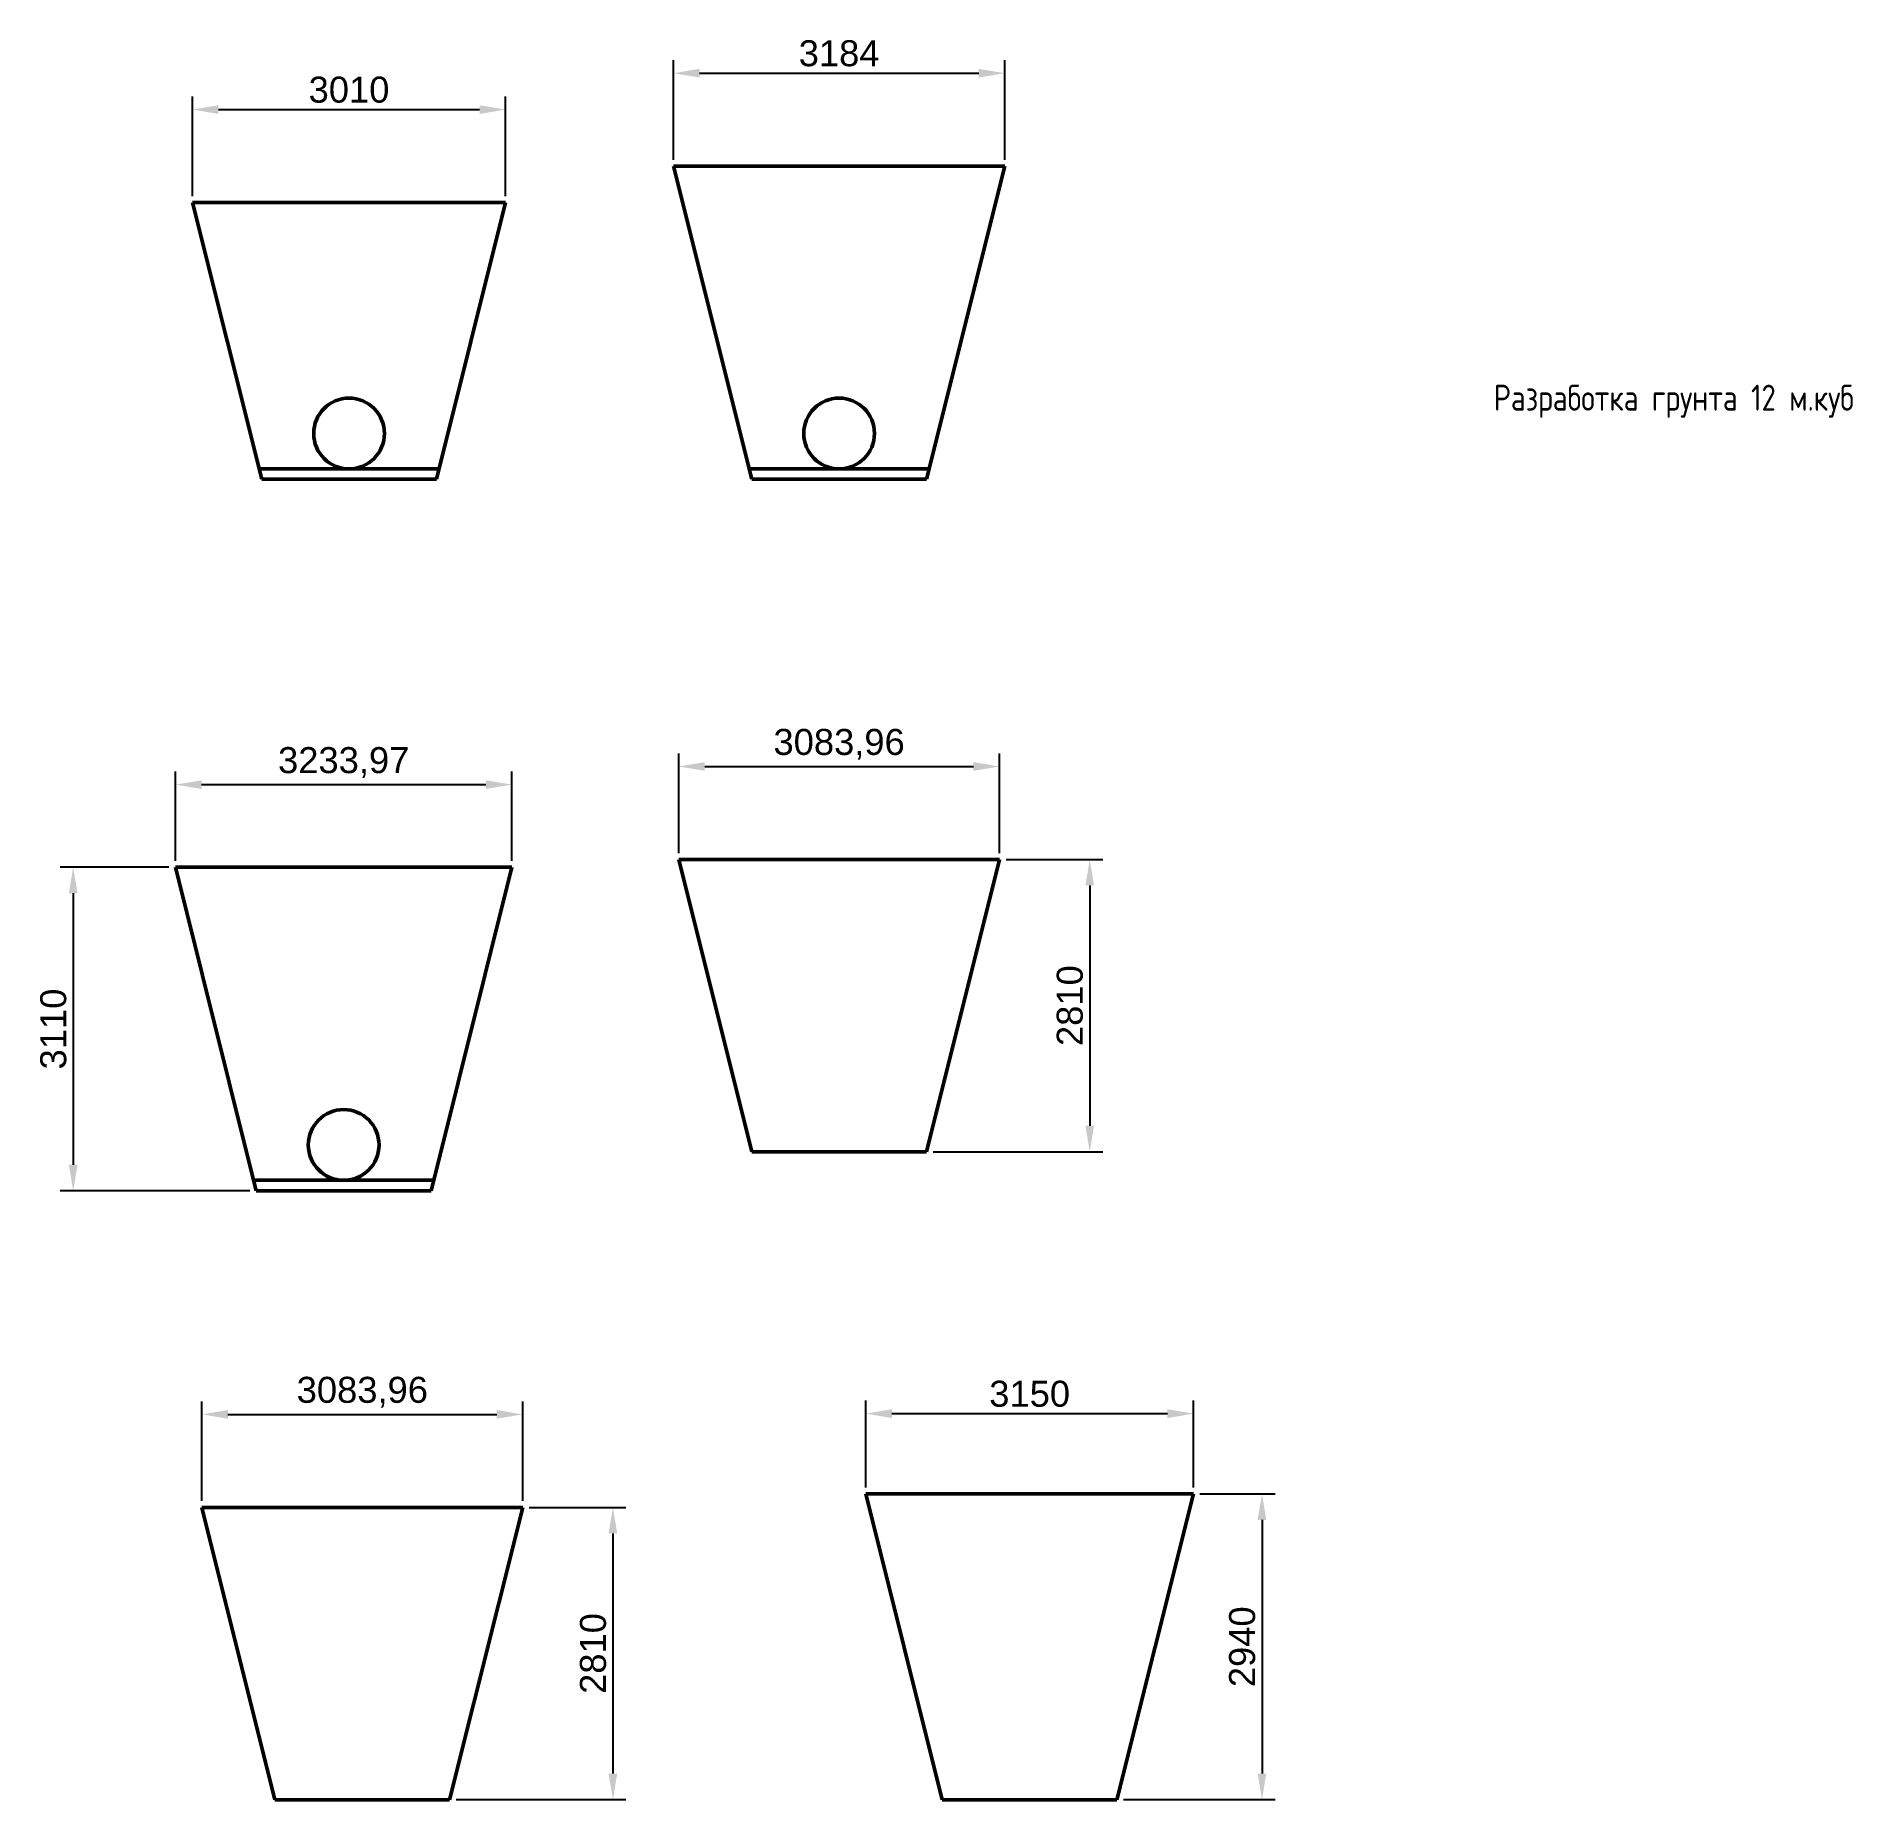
# Model space of a CAD drawing. Header units: millimetres. Extents: x 20530103 to 31271019, y 32092698 to 33532929.
# Drawn here: x 26151629 to 26169092, y 33087957 to 33104910 of the extents above; entities that cross this region are included whole.
import ezdxf

# ---------------------------------------------------------------- set-up
doc = ezdxf.new("R2010")
doc.units = ezdxf.units.MM
doc.layers.add('Разработка грунта', color=8, linetype='Continuous')
doc.layers.add('Труба профиль', color=7, linetype='Continuous', lineweight=50)
doc.styles.add('GOST 2.304', font='GOST.TTF')
doc.styles.get("Standard").update_dxf_attribs({"font": 'arial.ttf'})
doc.dimstyles.new('ISO-25', dxfattribs={"dimtxt": 2.5, "dimasz": 2.5, "dimexe": 1.25, "dimexo": 0.625, "dimtad": 1, "dimtxsty": 'Standard', "dimcen": 2.5, "dimadec": 0, "dimazin": 0, "dimtfac": 1, "dimtmove": 0, "dimatfit": 3, "dimfxl": 1, "dimarcsym": 0})

msp = doc.modelspace()

# ---------------------------------------------------------------- texts
at = {"layer": 'Разработка грунта', "linetype": 'ByBlock', "lineweight": 40, "ltscale": 400, "style": 'GOST 2.304'}
msp.add_text('Разработка грунта 12 м.куб', height=250, dxfattribs=at).set_placement((26165640.3869, 33101310.9485))

# ---------------------------------------------------------------- blocks, each defined once
blk = doc.blocks.new('*D129')
at = {"layer": 'Труба профиль', "color": 0, "lineweight": -2, "transparency": 16777216}
for p, q in [((26153130, 33103374), (26153130, 33104331)), ((26156140, 33103374), (26156140, 33104331)), ((26153380, 33104206), (26155890, 33104206))]:
    blk.add_line(p, q, dxfattribs=at)
at = {"layer": 'Труба профиль', "color": 0, "transparency": 16777216}
for points in [[(26153380, 33104248), (26153380, 33104164), (26153130, 33104206)], [(26155890, 33104248), (26155890, 33104164), (26156140, 33104206)]]:
    blk.add_solid(points, dxfattribs=at)
at = {"layer": 'Труба профиль', "color": 0, "transparency": 16777216, "insert": (26154635, 33104396), "char_height": 250, "attachment_point": 5}
blk.add_mtext('3010', dxfattribs=at)
blk = doc.blocks.new('*D130')
at = {"layer": 'Труба профиль', "color": 0, "lineweight": -2, "transparency": 16777216}
for p, q in [((26157755, 33103724), (26157755, 33104681)), ((26160939, 33103724), (26160939, 33104681)), ((26158005, 33104556), (26160689, 33104556))]:
    blk.add_line(p, q, dxfattribs=at)
at = {"layer": 'Труба профиль', "color": 0, "transparency": 16777216}
for points in [[(26158005, 33104598), (26158005, 33104514), (26157755, 33104556)], [(26160689, 33104598), (26160689, 33104514), (26160939, 33104556)]]:
    blk.add_solid(points, dxfattribs=at)
at = {"layer": 'Труба профиль', "color": 0, "transparency": 16777216, "insert": (26159347, 33104746), "char_height": 250, "attachment_point": 5}
blk.add_mtext('3184', dxfattribs=at)
blk = doc.blocks.new('*D131')
at = {"layer": 'Труба профиль', "color": 0, "lineweight": -2, "transparency": 16777216}
for p, q in [((26152967, 33096984), (26152967, 33097841)), ((26156201, 33096984), (26156201, 33097841)), ((26153217, 33097716), (26155951, 33097716))]:
    blk.add_line(p, q, dxfattribs=at)
at = {"layer": 'Труба профиль', "color": 0, "transparency": 16777216}
for points in [[(26153217, 33097757), (26153217, 33097674), (26152967, 33097716)], [(26155951, 33097757), (26155951, 33097674), (26156201, 33097716)]]:
    blk.add_solid(points, dxfattribs=at)
at = {"layer": 'Труба профиль', "color": 0, "transparency": 16777216, "insert": (26154584, 33097928), "char_height": 250, "attachment_point": 5}
blk.add_mtext('3233,97', dxfattribs=at)
blk = doc.blocks.new('*D132')
at = {"layer": 'Труба профиль', "color": 0, "lineweight": -2, "transparency": 16777216}
for p, q in [((26157805, 33097058), (26157805, 33098015)), ((26160889, 33097058), (26160889, 33098015)), ((26158055, 33097890), (26160639, 33097890))]:
    blk.add_line(p, q, dxfattribs=at)
at = {"layer": 'Труба профиль', "color": 0, "transparency": 16777216}
for points in [[(26158055, 33097932), (26158055, 33097849), (26157805, 33097890)], [(26160639, 33097932), (26160639, 33097849), (26160889, 33097890)]]:
    blk.add_solid(points, dxfattribs=at)
at = {"layer": 'Труба профиль', "color": 0, "transparency": 16777216, "insert": (26159347, 33098103), "char_height": 250, "attachment_point": 5}
blk.add_mtext('3083,96', dxfattribs=at)
blk = doc.blocks.new('*D133')
at = {"layer": 'Труба профиль', "color": 0, "lineweight": -2, "transparency": 16777216}
for p, q in [((26152904, 33096921), (26151858, 33096921)), ((26151983, 33096671), (26151983, 33094061)), ((26153681, 33093811), (26151858, 33093811))]:
    blk.add_line(p, q, dxfattribs=at)
at = {"layer": 'Труба профиль', "color": 0, "transparency": 16777216}
for points in [[(26151941, 33096671), (26152025, 33096671), (26151983, 33096921)], [(26151941, 33094061), (26152025, 33094061), (26151983, 33093811)]]:
    blk.add_solid(points, dxfattribs=at)
at = {"layer": 'Труба профиль', "color": 0, "transparency": 16777216, "insert": (26151793, 33095366), "char_height": 250, "attachment_point": 5, "rotation": 90}
blk.add_mtext('3110', dxfattribs=at)
blk = doc.blocks.new('*D134')
at = {"layer": 'Труба профиль', "color": 0, "lineweight": -2, "transparency": 16777216}
for p, q in [((26160952, 33096996), (26161882, 33096996)), ((26161757, 33096746), (26161757, 33094436)), ((26160250, 33094186), (26161882, 33094186))]:
    blk.add_line(p, q, dxfattribs=at)
at = {"layer": 'Труба профиль', "color": 0, "transparency": 16777216}
for points in [[(26161715, 33096746), (26161798, 33096746), (26161757, 33096996)], [(26161715, 33094436), (26161798, 33094436), (26161757, 33094186)]]:
    blk.add_solid(points, dxfattribs=at)
at = {"layer": 'Труба профиль', "color": 0, "transparency": 16777216, "insert": (26161566, 33095591), "char_height": 250, "attachment_point": 5, "rotation": 90}
blk.add_mtext('2810', dxfattribs=at)
blk = doc.blocks.new('*D135')
at = {"layer": 'Труба профиль', "color": 0, "lineweight": -2, "transparency": 16777216}
for p, q in [((26153221, 33090829), (26153221, 33091786)), ((26153471, 33091661), (26156055, 33091661)), ((26156305, 33090829), (26156305, 33091786))]:
    blk.add_line(p, q, dxfattribs=at)
at = {"layer": 'Труба профиль', "color": 0, "transparency": 16777216}
for points in [[(26153471, 33091703), (26153471, 33091619), (26153221, 33091661)], [(26156055, 33091703), (26156055, 33091619), (26156305, 33091661)]]:
    blk.add_solid(points, dxfattribs=at)
at = {"layer": 'Труба профиль', "color": 0, "transparency": 16777216, "insert": (26154763, 33091874), "char_height": 250, "attachment_point": 5}
blk.add_mtext('3083,96', dxfattribs=at)
blk = doc.blocks.new('*D136')
at = {"layer": 'Труба профиль', "color": 0, "lineweight": -2, "transparency": 16777216}
for p, q in [((26156367, 33090767), (26157297, 33090767)), ((26157172, 33090517), (26157172, 33088207)), ((26155665, 33087957), (26157297, 33087957))]:
    blk.add_line(p, q, dxfattribs=at)
at = {"layer": 'Труба профиль', "color": 0, "transparency": 16777216}
for points in [[(26157131, 33090517), (26157214, 33090517), (26157172, 33090767)], [(26157131, 33088207), (26157214, 33088207), (26157172, 33087957)]]:
    blk.add_solid(points, dxfattribs=at)
at = {"layer": 'Труба профиль', "color": 0, "transparency": 16777216, "insert": (26156982, 33089362), "char_height": 250, "attachment_point": 5, "rotation": 90}
blk.add_mtext('2810', dxfattribs=at)
blk = doc.blocks.new('*D137')
at = {"layer": 'Труба профиль', "color": 0, "lineweight": -2, "transparency": 16777216}
for p, q in [((26159604, 33090959), (26159604, 33091793)), ((26159854, 33091668), (26162504, 33091668)), ((26162754, 33090959), (26162754, 33091793))]:
    blk.add_line(p, q, dxfattribs=at)
at = {"layer": 'Труба профиль', "color": 0, "transparency": 16777216}
for points in [[(26159854, 33091710), (26159854, 33091626), (26159604, 33091668)], [(26162504, 33091710), (26162504, 33091626), (26162754, 33091668)]]:
    blk.add_solid(points, dxfattribs=at)
at = {"layer": 'Труба профиль', "color": 0, "transparency": 16777216, "insert": (26161179, 33091858), "char_height": 250, "attachment_point": 5}
blk.add_mtext('3150', dxfattribs=at)
blk = doc.blocks.new('*D138')
at = {"layer": 'Труба профиль', "color": 0, "lineweight": -2, "transparency": 16777216}
for p, q in [((26162816, 33090897), (26163538, 33090897)), ((26163413, 33090647), (26163413, 33088207)), ((26162081, 33087957), (26163538, 33087957))]:
    blk.add_line(p, q, dxfattribs=at)
at = {"layer": 'Труба профиль', "color": 0, "transparency": 16777216}
for points in [[(26163371, 33090647), (26163454, 33090647), (26163413, 33090897)], [(26163371, 33088207), (26163454, 33088207), (26163413, 33087957)]]:
    blk.add_solid(points, dxfattribs=at)
at = {"layer": 'Труба профиль', "color": 0, "transparency": 16777216, "insert": (26163223, 33089427), "char_height": 250, "attachment_point": 5, "rotation": 90}
blk.add_mtext('2940', dxfattribs=at)

# ---------------------------------------------------------------- dimensions: what is measured, and where the dimension line sits
at = {"layer": 'Труба профиль'}
for base, p1, p2, picture, middle in [((26160939.1364, 33104555.9922), (26157755.1364, 33103661.7795), (26160939.1364, 33103661.7795), '*D130', (26159347.1364, 33104746.2207)), ((26156140.2537, 33104205.9922), (26153130.2537, 33103311.7795), (26156140.2537, 33103311.7795), '*D129', (26154635.2537, 33104396.2207)), ((26160889.118, 33097890.1786), (26157805.1549, 33096995.9659), (26160889.118, 33096995.9659), '*D132', (26159347.1364, 33098102.9173)), ((26156200.7675, 33097715.5054), (26152966.8007, 33096921.2927), (26156200.7675, 33096921.2927), '*D131', (26154583.7841, 33097928.2441)), ((26156304.7157, 33091660.8946), (26153220.7526, 33090766.6819), (26156304.7157, 33090766.6819), '*D135', (26154762.7342, 33091873.6333)), ((26162753.5308, 33091668.0947), (26159603.5308, 33090896.6819), (26162753.5308, 33090896.6819), '*D137', (26161178.5308, 33091858.3232))]:
    dim = msp.add_linear_dim(base=base, p1=p1, p2=p2, dimstyle='ISO-25', override={"dimscale": 100}, dxfattribs=at)
    dim.commit()
    dim.dimension.update_dxf_attribs({"geometry": picture, "text_midpoint": middle})
for base, p1, p2, picture, middle in [((26151982.9864, 33093811.2927), (26152966.8007, 33096921.2927), (26153743.7841, 33093811.2927), '*D133', (26151792.7579, 33095366.2927)), ((26161756.5736, 33094185.9659), (26160889.118, 33096995.9659), (26160187.1364, 33094185.9659), '*D134', (26161566.4303, 33095590.9659)), ((26163412.7186, 33087956.6819), (26162753.5308, 33090896.6819), (26162018.5308, 33087956.6819), '*D138', (26163222.5753, 33089426.6819)), ((26157172.1713, 33087956.6819), (26156304.7157, 33090766.6819), (26155602.7342, 33087956.6819), '*D136', (26156982.0281, 33089361.6819))]:
    dim = msp.add_linear_dim(base=base, p1=p1, p2=p2, angle=90, dimstyle='ISO-25', override={"dimscale": 100}, dxfattribs=at)
    dim.commit()
    dim.dimension.update_dxf_attribs({"geometry": picture, "text_midpoint": middle})

# ---------------------------------------------------------------- linework, layer by layer
at = {"layer": 'Труба профиль'}
for p, q in [((26157755.1364, 33103661.7795), (26158507.1364, 33100651.7795)), ((26157755.1364, 33103661.7795), (26160939.1364, 33103661.7795)), ((26160939.1364, 33103661.7795), (26160187.1364, 33100651.7795)), ((26153130.2537, 33103311.7795), (26153795.2537, 33100651.7795)), ((26153130.2537, 33103311.7795), (26156140.2537, 33103311.7795)), ((26156140.2537, 33103311.7795), (26155475.2537, 33100651.7795)), ((26155500.2537, 33100751.7795), (26153770.2537, 33100751.7795)), ((26160212.1364, 33100751.7795), (26158482.1364, 33100751.7795)), ((26153795.2537, 33100651.7795), (26155475.2537, 33100651.7795)), ((26158507.1364, 33100651.7795), (26160187.1364, 33100651.7795)), ((26152966.8007, 33096921.2927), (26153743.7841, 33093811.2927)), ((26152966.8007, 33096921.2927), (26156200.7675, 33096921.2927)), ((26156200.7675, 33096921.2927), (26155423.7841, 33093811.2927)), ((26157805.1549, 33096995.9659), (26158507.1364, 33094185.9659)), ((26157805.1549, 33096995.9659), (26160889.118, 33096995.9659)), ((26160889.118, 33096995.9659), (26160187.1364, 33094185.9659)), ((26158507.1364, 33094185.9659), (26160187.1364, 33094185.9659)), ((26155448.7841, 33093911.2927), (26153718.7841, 33093911.2927)), ((26153743.7841, 33093811.2927), (26155423.7841, 33093811.2927)), ((26159603.5308, 33090896.6819), (26160338.5308, 33087956.6819)), ((26159603.5308, 33090896.6819), (26162753.5308, 33090896.6819)), ((26162753.5308, 33090896.6819), (26162018.5308, 33087956.6819)), ((26153220.7526, 33090766.6819), (26153922.7342, 33087956.6819)), ((26153220.7526, 33090766.6819), (26156304.7157, 33090766.6819)), ((26156304.7157, 33090766.6819), (26155602.7342, 33087956.6819)), ((26153922.7342, 33087956.6819), (26155602.7342, 33087956.6819)), ((26160338.5308, 33087956.6819), (26162018.5308, 33087956.6819))]:
    msp.add_line(p, q, dxfattribs=at)
for centre in [(26154635.2537, 33101091.7795), (26159347.1364, 33101091.7795), (26154583.7841, 33094251.2927)]:
    msp.add_circle(centre, 340, dxfattribs=at)

msp.set_redraw_order([(e.dxf.handle, doc.entitydb.next_handle()) for e in msp.query("TEXT MTEXT ATTDEF DIMENSION ARC_DIMENSION")])  # texts and dimensions are drawn at this point

doc.saveas('drawing.dxf')
